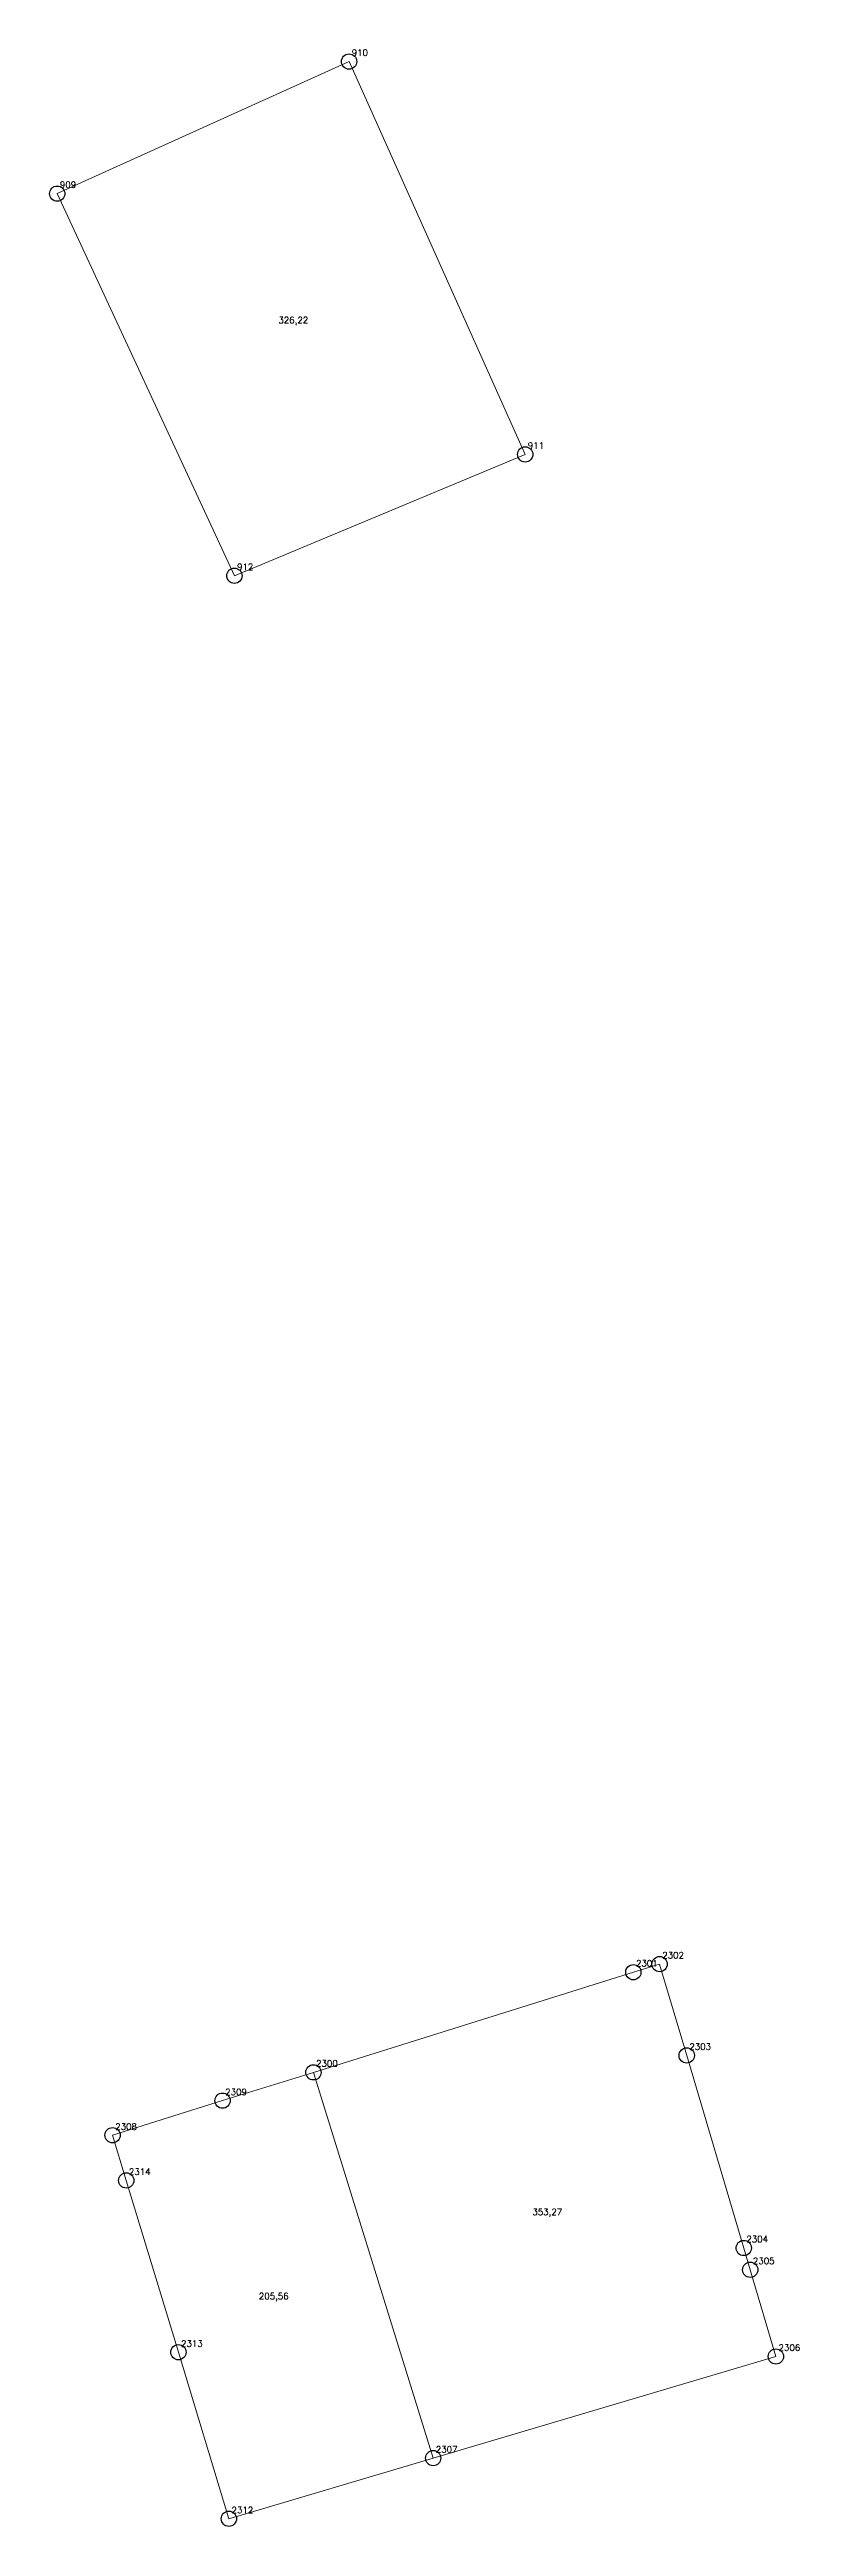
# Model space of a CAD drawing. Extents: x 1391578 to 1399811, y 355675 to 360827.
# Drawn here: x 1396154 to 1396190.9, y 359727.8 to 359849.5 of the extents above; entities that cross this region are included whole.
import ezdxf

# ---------------------------------------------------------------- set-up
doc = ezdxf.new("R2010")
doc.units = 0
doc.header["$PDMODE"] = 33
doc.header["$PDSIZE"] = 0.75
doc.layers.add('6 - утвержденные границы территорий окн', color=7, linetype='Continuous')
doc.styles.get("Standard").update_dxf_attribs({"font": 'simplex.shx'})

msp = doc.modelspace()

# ---------------------------------------------------------------- texts
at = {"layer": '6 - утвержденные границы территорий окн', "color": 7}
for s, p in [('910', (1396168.88, 359849.22)), ('909', (1396154.55, 359842.73)), ('326,22', (1396165.28, 359836.08)), ('911', (1396177.53, 359829.92)), ('912', (1396163.25, 359823.96)), ('2301', (1396182.84, 359755.35)), ('2302', (1396184.13, 359755.75)), ('2303', (1396185.46, 359751.26)), ('2300', (1396167.13, 359750.43)), ('2309', (1396162.67, 359749.03)), ('2308', (1396157.27, 359747.33)), ('2314', (1396157.94, 359745.11)), ('353,27', (1396177.75, 359743.14)), ('2304', (1396188.26, 359741.8)), ('2305', (1396188.58, 359740.73)), ('205,56', (1396164.32, 359739)), ('2313', (1396160.5, 359736.67)), ('2306', (1396189.84, 359736.47)), ('2307', (1396173.01, 359731.47)), ('2312', (1396162.98, 359728.49))]:
    msp.add_text(s, height=0.311, dxfattribs=at).set_placement(p)

# ---------------------------------------------------------------- linework, layer by layer
at = {"layer": '6 - утвержденные границы территорий окн', "color": 7, "lineweight": 20}
for points in [[(1396154.42, 359842.45), (1396168.75, 359848.94), (1396177.4, 359829.64), (1396163.12, 359823.68), (1396154.42, 359842.45)], [(1396167, 359750.15), (1396182.71, 359755.07), (1396184, 359755.47), (1396185.33, 359750.98), (1396188.13, 359741.52), (1396188.45, 359740.45), (1396189.71, 359736.19), (1396172.88, 359731.2), (1396167, 359750.15)], [(1396157.14, 359747.06), (1396162.54, 359748.76), (1396167, 359750.15), (1396172.88, 359731.2), (1396162.85, 359728.22), (1396160.37, 359736.4), (1396157.81, 359744.84), (1396157.14, 359747.06)]]:
    msp.add_lwpolyline(points, close=True, dxfattribs=at)
at = {"layer": '6 - утвержденные границы территорий окн'}
for p in [(1396168.75, 359848.94), (1396154.42, 359842.45), (1396177.4, 359829.64), (1396163.12, 359823.68), (1396182.71, 359755.07), (1396184, 359755.47), (1396185.33, 359750.98), (1396167, 359750.15), (1396162.54, 359748.76), (1396157.14, 359747.06), (1396157.81, 359744.84), (1396188.13, 359741.52), (1396188.45, 359740.45), (1396160.37, 359736.4), (1396189.71, 359736.19), (1396172.88, 359731.2), (1396162.85, 359728.22)]:
    msp.add_point(p, dxfattribs=at)

msp.set_redraw_order([(e.dxf.handle, doc.entitydb.next_handle()) for e in msp.query("TEXT MTEXT ATTDEF DIMENSION ARC_DIMENSION")])  # texts and dimensions are drawn at this point

doc.saveas('drawing.dxf')
